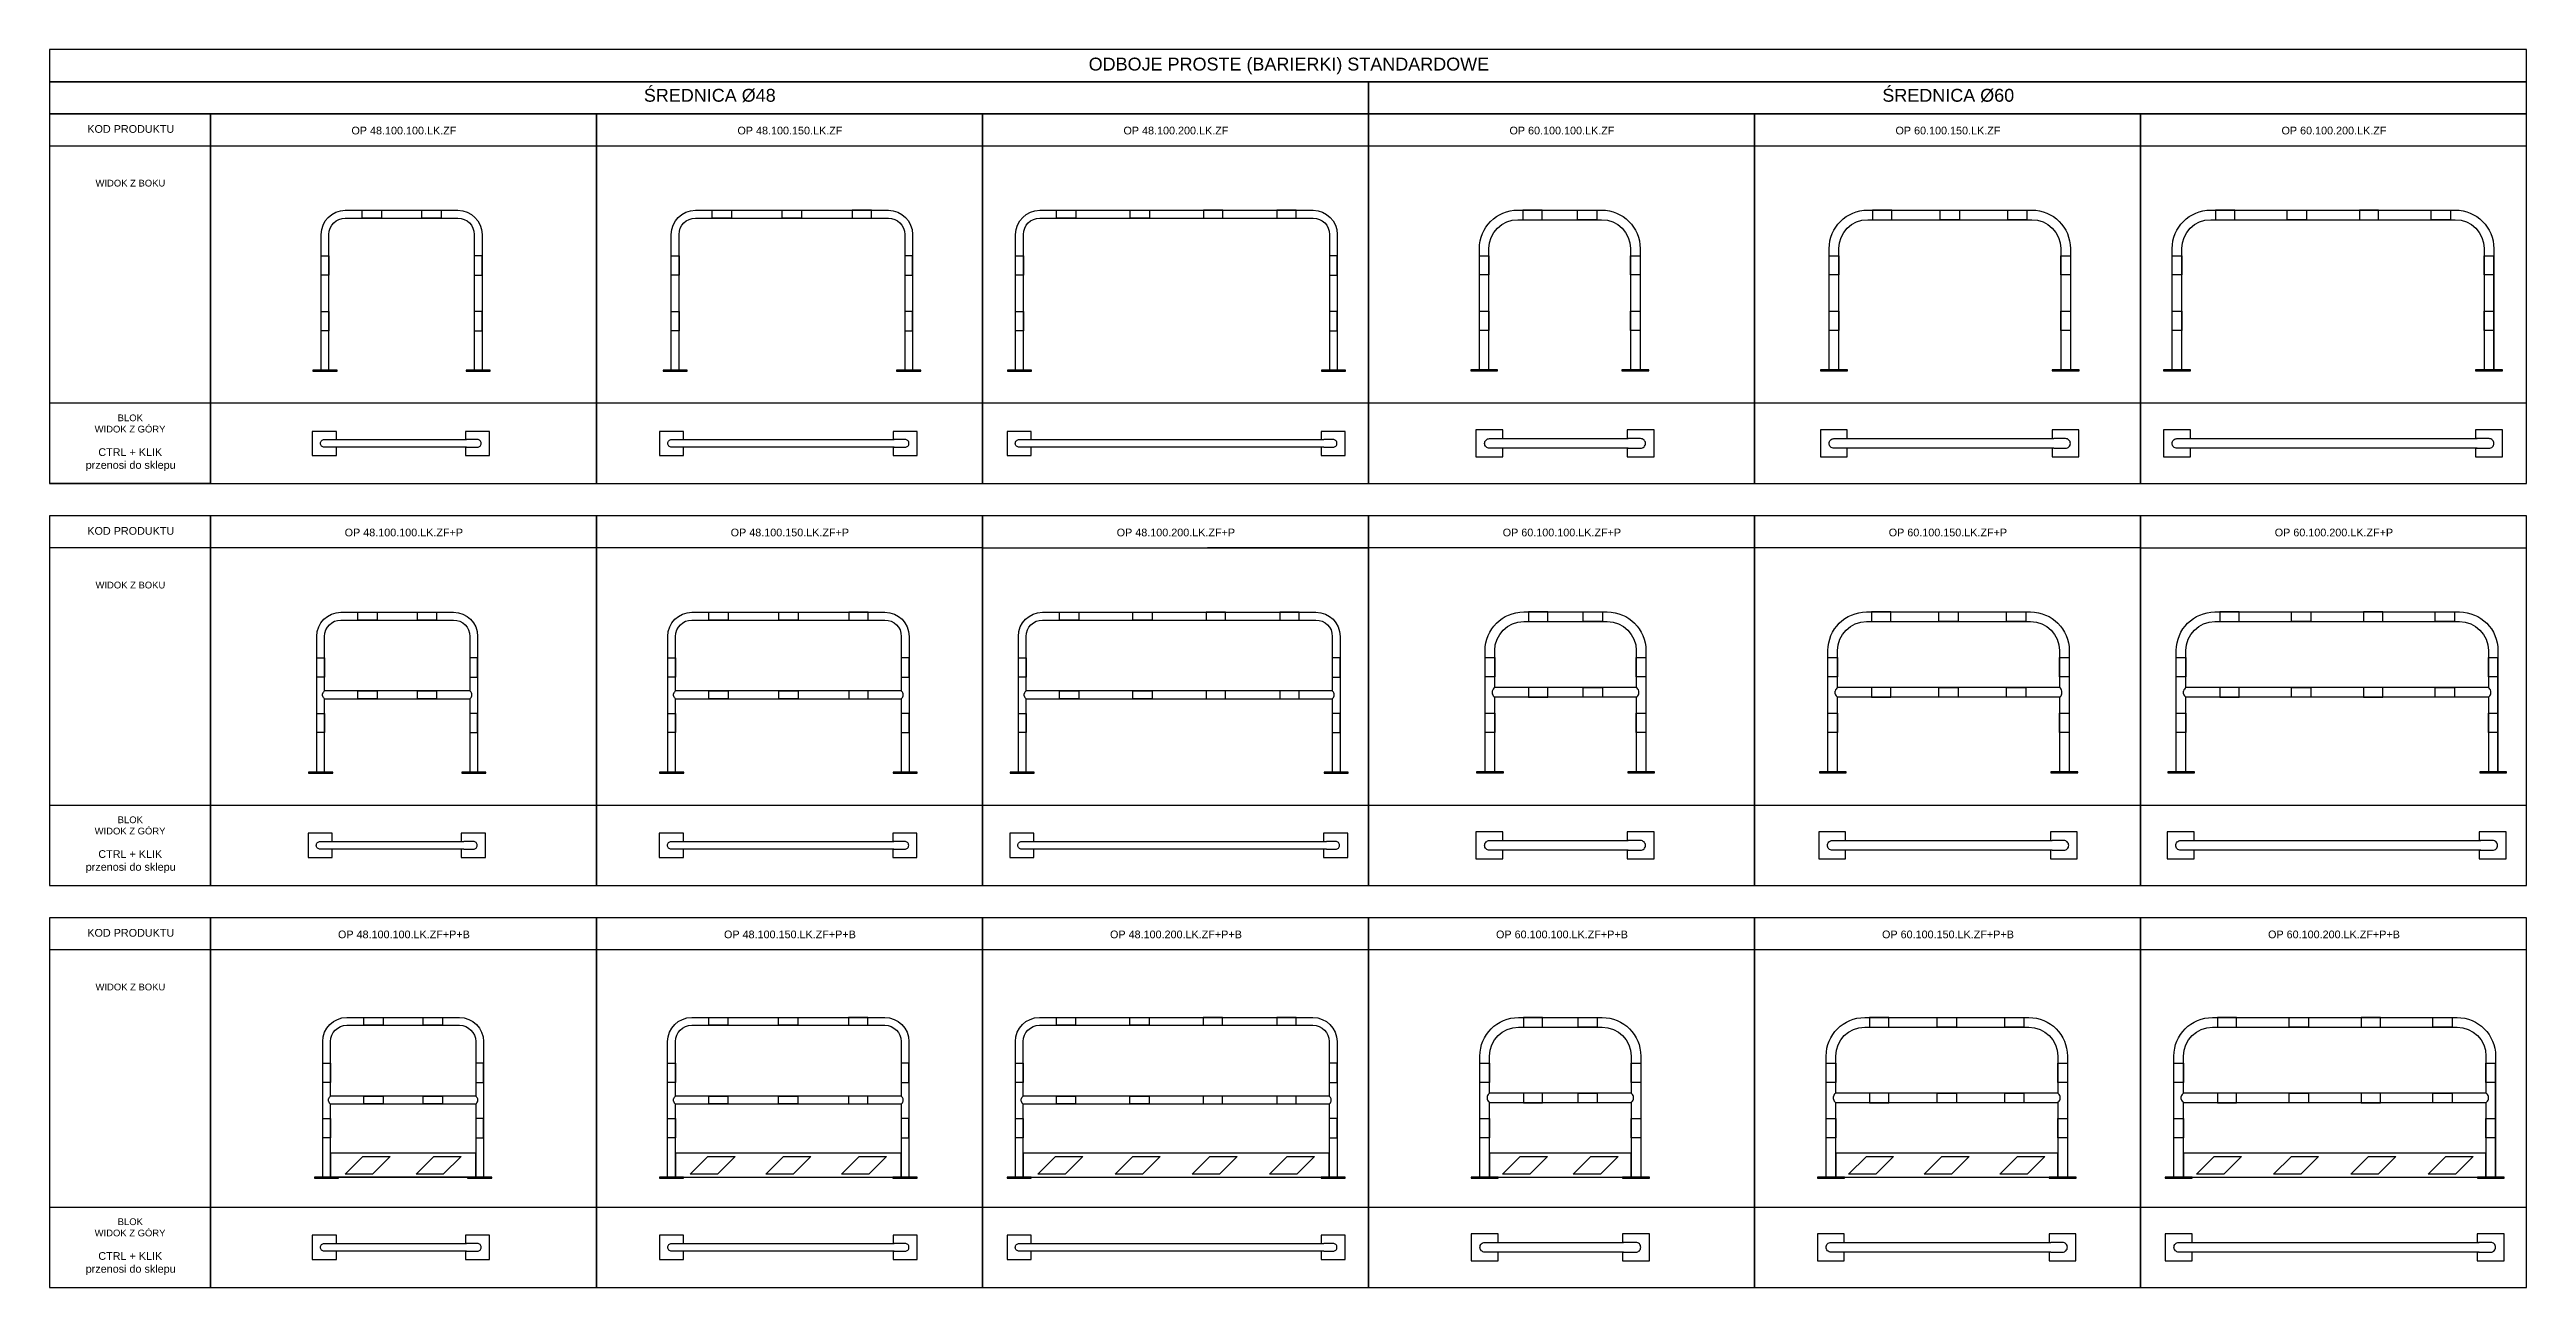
# Model space of a CAD drawing. Header units: millimetres. Extents: x 12058 to 45536, y -35768 to 10259.
# Drawn here: x 12059 to 27459, y -35768 to -28068 of the extents above; entities that cross this region are included whole.
import ezdxf

# ---------------------------------------------------------------- set-up
doc = ezdxf.new("R2010")
doc.units = ezdxf.units.MM
doc.layers.add('odboje_ Grupa-Stadnicki.pl', color=7, linetype='Continuous')
doc.layers.add('odboje_ Grupa-Stadnicki.pl @ 1', color=7, linetype='Continuous')
doc.styles.get("Standard").update_dxf_attribs({"font": 'arial.ttf'})

msp = doc.modelspace()

# ---------------------------------------------------------------- texts
at = {"layer": 'odboje_ Grupa-Stadnicki.pl', "attachment_point": 1}
for s, width, gutter_width, heights, insert, char_height in [('\\pi6460.7;ODBOJE PROSTE (BARIERKI) STANDARDOWE', 15400, 0, [573.659], (12059.431, -28118.691), 80), ('\\pi3695.1;ŚREDNICA Ø48', 8200, 0, [573.659], (12059.431, -28312.867), 80), ('\\pi3195.3;ŚREDNICA Ø60', 7200, 0, [573.659], (20259.431, -28312.867), 80), ('\\P\\pi235.04;{\\H1.1429x;KOD PRODUKTU}', 1000, 1, [200], (12059.431, -28468.109), 42), ('\\pi1200;\\P\\pi877;OP 48.100.100.LK.ZF', 2400, 1, [200], (13059.431, -28468.109), 48), ('\\pi1200;\\P\\pi877;OP 48.100.150.LK.ZF', 2400, 1, [200], (15459.431, -28468.109), 48), ('\\pi1200;\\P\\pi877;OP 48.100.200.LK.ZF', 2400, 1, [200], (17859.431, -28468.109), 48), ('\\pi1200;\\P\\pi877;OP 60.100.100.LK.ZF', 2400, 1, [200], (20259.431, -28468.109), 48), ('\\pi1200;\\P\\pi877;OP 60.100.150.LK.ZF', 2400, 1, [200], (22659.431, -28468.109), 48), ('\\pi1200;\\P\\pi877;OP 60.100.200.LK.ZF', 2400, 1, [200], (25059.431, -28468.109), 48), ('\\pi500;\\P\\P\\P\\pi285.95;WIDOK Z BOKU', 1000, 1, [351.494], (12059.431, -28668.109), 42), ('\\P\\pi423.94;BLOK\\P\\pi280.56;WIDOK Z GÓRY\\P\\pi500;\\P\\pi303.28;{\\H1.1429x;CTRL + KLIK \\P\\pi225.04;przenosi do sklepu\\H1.0459x; }', 1000, 1, [607.266], (12059.431, -30268.109), 42), ('\\P\\pi235.04;{\\H1.1429x;KOD PRODUKTU}', 1000, 1, [200], (12059.431, -30968.109), 42), ('\\pi1200;\\P\\pi834.97;OP 48.100.100.LK.ZF+P', 2400, 1, [200], (13059.431, -30968.109), 48), ('\\pi1200;\\P\\pi834.97;OP 48.100.150.LK.ZF+P', 2400, 1, [200], (15459.431, -30968.109), 48), ('\\pi1200;\\P\\pi834.97;OP 48.100.200.LK.ZF+P', 2400, 1, [200], (17859.431, -30968.109), 48), ('\\pi1200;\\P\\pi834.97;OP 60.100.100.LK.ZF+P', 2400, 1, [200], (20259.431, -30968.109), 48), ('\\pi1200;\\P\\pi834.97;OP 60.100.150.LK.ZF+P', 2400, 1, [200], (22659.431, -30968.109), 48), ('\\pi1200;\\P\\pi834.97;OP 60.100.200.LK.ZF+P', 2400, 1, [200], (25059.431, -30968.109), 48), ('\\pi500;\\P\\P\\P\\pi285.95;WIDOK Z BOKU', 1000, 1, [351.494], (12059.431, -31168.109), 42), ('\\P\\pi423.94;BLOK\\P\\pi280.56;WIDOK Z GÓRY\\P\\pi500;\\P\\pi303.28;{\\H1.1429x;CTRL + KLIK \\P\\pi225.04;przenosi do sklepu\\H1.0459x; }', 1000, 1, [607.266], (12059.431, -32768.109), 42), ('\\P\\pi235.04;{\\H1.1429x;KOD PRODUKTU}', 1000, 1, [200], (12059.431, -33468.109), 42), ('\\pi1200;\\P\\pi793.36;OP 48.100.100.LK.ZF+P+B', 2400, 1, [200], (13059.431, -33468.109), 48), ('\\pi1200;\\P\\pi793.36;OP 48.100.150.LK.ZF+P+B', 2400, 1, [200], (15459.431, -33468.109), 48), ('\\pi1200;\\P\\pi793.36;OP 48.100.200.LK.ZF+P+B', 2400, 1, [200], (17859.431, -33468.109), 48), ('\\pi1200;\\P\\pi793.36;OP 60.100.100.LK.ZF+P+B', 2400, 1, [200], (20259.431, -33468.109), 48), ('\\pi1200;\\P\\pi793.36;OP 60.100.150.LK.ZF+P+B', 2400, 1, [200], (22659.431, -33468.109), 48), ('\\pi1200;\\P\\pi793.36;OP 60.100.200.LK.ZF+P+B', 2400, 1, [200], (25059.431, -33468.109), 48), ('\\pi500;\\P\\P\\P\\pi285.95;WIDOK Z BOKU', 1000, 1, [351.494], (12059.431, -33668.109), 42), ('\\P\\pi423.94;BLOK\\P\\pi280.56;WIDOK Z GÓRY\\P\\pi500;\\P\\pi303.28;{\\H1.1429x;CTRL + KLIK \\P\\pi225.04;przenosi do sklepu\\H1.0459x; }', 1000, 1, [607.266], (12059.431, -35268.109), 42)]:
    msp.add_mtext_dynamic_manual_height_columns(s, width=width, gutter_width=gutter_width, heights=heights, dxfattribs=dict(at, insert=insert, char_height=char_height))

# ---------------------------------------------------------------- blocks, each defined once
blk = doc.blocks.new('OP 48.100.100.LK.ZF+P')
for points in [[(-401, 0), (-401, 51), (-551, 51), (-551, -99), (-401, -99), (-401, -48)], [(-418, 0), (418, 0)], [(401, -48), (401, -99), (551, -99), (551, 51), (401, 51), (401, 0)], [(418, -48), (-418, -48)]]:
    blk.add_lwpolyline(points)
for points in [[(-418, -48), (-476, -48, -0.414214), (-500, -24), (-500, -24, -0.414214), (-476, 0), (-418, 0)], [(418, -48), (476, -48, 0.414214), (500, -24), (500, -24, 0.414214), (476, 0), (418, 0)]]:
    blk.add_lwpolyline(points, format="xyb")
blk = doc.blocks.new('OP 48.100.100.LK.ZF')
for points in [[(-396, 0), (-396, 51), (-546, 51), (-546, -99), (-396, -99), (-396, -48)], [(-413, 0), (413, 0)], [(406, -48), (406, -99), (556, -99), (556, 51), (406, 51), (406, 0)], [(413, -48), (-413, -48)]]:
    blk.add_lwpolyline(points)
for points in [[(-413, -48), (-471, -48, -0.414214), (-495, -24), (-495, -24, -0.414214), (-471, 0), (-413, 0)], [(413, -48), (481, -48, 0.414214), (505, -24), (505, -24, 0.414214), (481, 0), (413, 0)]]:
    blk.add_lwpolyline(points, format="xyb")
blk = doc.blocks.new('OP 48.100.150.LK.ZF')
for points in [[(-646, 0), (-646, 51), (-796, 51), (-796, -99), (-646, -99), (-646, -48)], [(-663, 0), (663, 0)], [(656, -48), (656, -99), (806, -99), (806, 51), (656, 51), (656, 0)], [(663, -48), (-663, -48)]]:
    blk.add_lwpolyline(points)
for points in [[(-663, -48), (-721, -48, -0.414214), (-745, -24), (-745, -24, -0.414214), (-721, 0), (-663, 0)], [(663, -48), (731, -48, 0.414214), (755, -24), (755, -24, 0.414214), (731, 0), (663, 0)]]:
    blk.add_lwpolyline(points, format="xyb")
blk = doc.blocks.new('OP 48.100.200.LK.ZF')
for points in [[(-901, 0), (-901, 51), (-1051, 51), (-1051, -99), (-901, -99), (-901, -48)], [(-918, 0), (918, 0)], [(901, -48), (901, -99), (1051, -99), (1051, 51), (901, 51), (901, 0)], [(918, -48), (-918, -48)]]:
    blk.add_lwpolyline(points)
for points in [[(-918, -48), (-976, -48, -0.414214), (-1000, -24), (-1000, -24, -0.414214), (-976, 0), (-918, 0)], [(918, -48), (976, -48, 0.414214), (1000, -24), (1000, -24, 0.414214), (976, 0), (918, 0)]]:
    blk.add_lwpolyline(points, format="xyb")
blk = doc.blocks.new('OP 60.100.150.LK.ZF')
for points in [[(-639, 0), (-639, 54), (-806, 54), (-806, -114), (-639, -114), (-639, -60)], [(-645, 0), (645, 0)], [(634, -60), (634, -114), (801, -114), (801, 54), (634, 54), (634, 0)], [(645, -60), (-645, -60)]]:
    blk.add_lwpolyline(points)
for points in [[(-645, -60), (-722, -60, -0.414214), (-752, -30), (-752, -30, -0.414214), (-722, 0), (-645, 0)], [(645, -60), (718, -60, 0.414214), (748, -30), (748, -30, 0.414214), (718, 0), (645, 0)]]:
    blk.add_lwpolyline(points, format="xyb")
blk = doc.blocks.new('OP 60.100.100.LK.ZF')
for points in [[(-386.5, 0), (-386.5, 53.5), (-553.5, 53.5), (-553.5, -113.5), (-386.5, -113.5), (-386.5, -60)], [(-393, 0), (393, 0)], [(386.5, -60), (386.5, -113.5), (553.5, -113.5), (553.5, 53.5), (386.5, 53.5), (386.5, 0)], [(393, -60), (-393, -60)]]:
    blk.add_lwpolyline(points)
for points in [[(-393, -60), (-470, -60, -0.4142136), (-500, -30), (-500, -30, -0.4142136), (-470, 0), (-393, 0)], [(393, -60), (470, -60, 0.4142136), (500, -30), (500, -30, 0.4142136), (470, 0), (393, 0)]]:
    blk.add_lwpolyline(points, format="xyb")
blk = doc.blocks.new('OP 60.100.200.LK.ZF')
for points in [[(-889, 0), (-889, 54), (-1056, 54), (-1056, -114), (-889, -114), (-889, -60)], [(-895, 0), (895, 0)], [(884, -60), (884, -114), (1051, -114), (1051, 54), (884, 54), (884, 0)], [(895, -60), (-895, -60)]]:
    blk.add_lwpolyline(points)
for points in [[(-895, -60), (-972, -60, -0.414214), (-1002, -30), (-1002, -30, -0.414214), (-972, 0), (-895, 0)], [(891, -60), (968, -60, 0.414214), (998, -30), (998, -30, 0.414214), (968, 0), (891, 0)]]:
    blk.add_lwpolyline(points, format="xyb")
blk = doc.blocks.new('OP 48.100.150.LK.ZF+P')
for points in [[(-646, 0), (-646, 51), (-796, 51), (-796, -99), (-646, -99), (-646, -48)], [(-663, 0), (663, 0)], [(656, -48), (656, -99), (806, -99), (806, 51), (656, 51), (656, 0)], [(663, -48), (-663, -48)]]:
    blk.add_lwpolyline(points)
for points in [[(-663, -48), (-721, -48, -0.414214), (-745, -24), (-745, -24, -0.414214), (-721, 0), (-663, 0)], [(663, -48), (731, -48, 0.414214), (755, -24), (755, -24, 0.414214), (731, 0), (663, 0)]]:
    blk.add_lwpolyline(points, format="xyb")
blk = doc.blocks.new('OP 48.100.200.LK.ZF+P')
for points in [[(-901, 0), (-901, 51), (-1051, 51), (-1051, -99), (-901, -99), (-901, -48)], [(-918, 0), (918, 0)], [(901, -48), (901, -99), (1051, -99), (1051, 51), (901, 51), (901, 0)], [(918, -48), (-918, -48)]]:
    blk.add_lwpolyline(points)
for points in [[(-918, -48), (-976, -48, -0.414214), (-1000, -24), (-1000, -24, -0.414214), (-976, 0), (-918, 0)], [(918, -48), (976, -48, 0.414214), (1000, -24), (1000, -24, 0.414214), (976, 0), (918, 0)]]:
    blk.add_lwpolyline(points, format="xyb")
blk = doc.blocks.new('OP 60.100.100.LK.ZF+P')
for points in [[(-386.5, 0), (-386.5, 53.5), (-553.5, 53.5), (-553.5, -113.5), (-386.5, -113.5), (-386.5, -60)], [(-393, 0), (393, 0)], [(386.5, -60), (386.5, -113.5), (553.5, -113.5), (553.5, 53.5), (386.5, 53.5), (386.5, 0)], [(393, -60), (-393, -60)]]:
    blk.add_lwpolyline(points)
for points in [[(-393, -60), (-470, -60, -0.4142136), (-500, -30), (-500, -30, -0.4142136), (-470, 0), (-393, 0)], [(393, -60), (470, -60, 0.4142136), (500, -30), (500, -30, 0.4142136), (470, 0), (393, 0)]]:
    blk.add_lwpolyline(points, format="xyb")
blk = doc.blocks.new('OP 60.100.150.LK.ZF+P')
for points in [[(-639, 0), (-639, 54), (-806, 54), (-806, -114), (-639, -114), (-639, -60)], [(-645, 0), (645, 0)], [(634, -60), (634, -114), (801, -114), (801, 54), (634, 54), (634, 0)], [(645, -60), (-645, -60)]]:
    blk.add_lwpolyline(points)
for points in [[(-645, -60), (-722, -60, -0.414214), (-752, -30), (-752, -30, -0.414214), (-722, 0), (-645, 0)], [(645, -60), (718, -60, 0.414214), (748, -30), (748, -30, 0.414214), (718, 0), (645, 0)]]:
    blk.add_lwpolyline(points, format="xyb")
blk = doc.blocks.new('OP 60.100.200.LK.ZF+P')
for points in [[(-889, 0), (-889, 54), (-1056, 54), (-1056, -114), (-889, -114), (-889, -60)], [(-895, 0), (895, 0)], [(884, -60), (884, -114), (1051, -114), (1051, 54), (884, 54), (884, 0)], [(895, -60), (-895, -60)]]:
    blk.add_lwpolyline(points)
for points in [[(-895, -60), (-972, -60, -0.414214), (-1002, -30), (-1002, -30, -0.414214), (-972, 0), (-895, 0)], [(891, -60), (968, -60, 0.414214), (998, -30), (998, -30, 0.414214), (968, 0), (891, 0)]]:
    blk.add_lwpolyline(points, format="xyb")
blk = doc.blocks.new('OP 48.100.100.LK.ZF+P+B')
for points in [[(-396, 0), (-396, 51), (-546, 51), (-546, -99), (-396, -99), (-396, -48)], [(-413, 0), (413, 0)], [(406, -48), (406, -99), (556, -99), (556, 51), (406, 51), (406, 0)], [(413, -48), (-413, -48)]]:
    blk.add_lwpolyline(points)
for points in [[(-413, -48), (-471, -48, -0.414214), (-495, -24), (-495, -24, -0.414214), (-471, 0), (-413, 0)], [(413, -48), (481, -48, 0.414214), (505, -24), (505, -24, 0.414214), (481, 0), (413, 0)]]:
    blk.add_lwpolyline(points, format="xyb")
blk = doc.blocks.new('OP 48.100.150.LK.ZF+P+B')
for points in [[(-646, 0), (-646, 51), (-796, 51), (-796, -99), (-646, -99), (-646, -48)], [(-663, 0), (663, 0)], [(656, -48), (656, -99), (806, -99), (806, 51), (656, 51), (656, 0)], [(663, -48), (-663, -48)]]:
    blk.add_lwpolyline(points)
for points in [[(-663, -48), (-721, -48, -0.414214), (-745, -24), (-745, -24, -0.414214), (-721, 0), (-663, 0)], [(663, -48), (731, -48, 0.414214), (755, -24), (755, -24, 0.414214), (731, 0), (663, 0)]]:
    blk.add_lwpolyline(points, format="xyb")
blk = doc.blocks.new('OP 48.100.200.LK.ZF+P+B')
for points in [[(-901, 0), (-901, 51), (-1051, 51), (-1051, -99), (-901, -99), (-901, -48)], [(-918, 0), (918, 0)], [(901, -48), (901, -99), (1051, -99), (1051, 51), (901, 51), (901, 0)], [(918, -48), (-918, -48)]]:
    blk.add_lwpolyline(points)
for points in [[(-918, -48), (-976, -48, -0.414214), (-1000, -24), (-1000, -24, -0.414214), (-976, 0), (-918, 0)], [(918, -48), (976, -48, 0.414214), (1000, -24), (1000, -24, 0.414214), (976, 0), (918, 0)]]:
    blk.add_lwpolyline(points, format="xyb")
blk = doc.blocks.new('OP 60.100.100.LK.ZF+P+B')
for points in [[(-386.5, 0), (-386.5, 53.5), (-553.5, 53.5), (-553.5, -113.5), (-386.5, -113.5), (-386.5, -60)], [(-393, 0), (393, 0)], [(386.5, -60), (386.5, -113.5), (553.5, -113.5), (553.5, 53.5), (386.5, 53.5), (386.5, 0)], [(393, -60), (-393, -60)]]:
    blk.add_lwpolyline(points)
for points in [[(-393, -60), (-470, -60, -0.4142136), (-500, -30), (-500, -30, -0.4142136), (-470, 0), (-393, 0)], [(393, -60), (470, -60, 0.4142136), (500, -30), (500, -30, 0.4142136), (470, 0), (393, 0)]]:
    blk.add_lwpolyline(points, format="xyb")
blk = doc.blocks.new('OP 60.100.150.LK.ZF+P+B')
for points in [[(-639, 0), (-639, 54), (-806, 54), (-806, -114), (-639, -114), (-639, -60)], [(-645, 0), (645, 0)], [(634, -60), (634, -114), (801, -114), (801, 54), (634, 54), (634, 0)], [(645, -60), (-645, -60)]]:
    blk.add_lwpolyline(points)
for points in [[(-645, -60), (-722, -60, -0.414214), (-752, -30), (-752, -30, -0.414214), (-722, 0), (-645, 0)], [(645, -60), (718, -60, 0.414214), (748, -30), (748, -30, 0.414214), (718, 0), (645, 0)]]:
    blk.add_lwpolyline(points, format="xyb")
blk = doc.blocks.new('OP 60.100.200.LK.ZF+P+B')
for points in [[(-889, 0), (-889, 54), (-1056, 54), (-1056, -114), (-889, -114), (-889, -60)], [(-895, 0), (895, 0)], [(884, -60), (884, -114), (1051, -114), (1051, 54), (884, 54), (884, 0)], [(895, -60), (-895, -60)]]:
    blk.add_lwpolyline(points)
for points in [[(-895, -60), (-972, -60, -0.414214), (-1002, -30), (-1002, -30, -0.414214), (-972, 0), (-895, 0)], [(891, -60), (968, -60, 0.414214), (998, -30), (998, -30, 0.414214), (968, 0), (891, 0)]]:
    blk.add_lwpolyline(points, format="xyb")

# ---------------------------------------------------------------- linework, layer by layer
at = {"layer": 'odboje_ Grupa-Stadnicki.pl'}
for p, q in [((12059.431, -28668.109), (27459.431, -28668.109)), ((27256.52, -30060.532), (27256.52, -29350.532)), ((20259.431, -30268.109), (12059.431, -30268.109)), ((13059.431, -30768.109), (13059.431, -30268.109)), ((13059.431, -30768.109), (13059.431, -30268.109)), ((27459.431, -30268.109), (19259.431, -30268.109)), ((13059.431, -30768.109), (12059.431, -30768.109)), ((17859.431, -30968.109), (17859.431, -31168.109)), ((25059.431, -30968.109), (25059.431, -31168.109)), ((17859.431, -31168.109), (12059.431, -31168.109)), ((17859.431, -31168.109), (20259.431, -31168.109)), ((25059.431, -31168.109), (19259.431, -31168.109)), ((25059.431, -31168.109), (27459.431, -31168.109)), ((27282.471, -32560.532), (27282.471, -31850.532)), ((13757.55, -32088.534), (13757.55, -32075.089)), ((14684.95, -32088.534), (14684.95, -32075.089)), ((15939.863, -32088.534), (15939.863, -32075.089)), ((17367.263, -32088.534), (17367.263, -32075.089)), ((18119.464, -32088.534), (18119.464, -32075.089)), ((20046.864, -32088.534), (20046.864, -32075.089)), ((21924.791, -32036.532), (21044.791, -32036.532)), ((21924.791, -32096.532), (21044.791, -32096.532)), ((23161.483, -32074.865), (23161.483, -32058.198)), ((24556.502, -32036.532), (23176.483, -32036.532)), ((24556.507, -32096.532), (23176.483, -32096.532)), ((24571.483, -32074.865), (24571.483, -32058.198)), ((25327.471, -32074.865), (25327.471, -32058.198)), ((27222.471, -32036.532), (25342.471, -32036.532)), ((27222.471, -32096.532), (25342.471, -32096.532)), ((27237.471, -32074.865), (27237.471, -32058.198)), ((12059.431, -32768.109), (17859.431, -32768.109)), ((17859.431, -32768.109), (27459.431, -32768.109)), ((20259.431, -33668.109), (12059.431, -33668.109)), ((27459.431, -33668.109), (19259.431, -33668.109)), ((27267.589, -35082.686), (27267.589, -34372.686)), ((13794.074, -34609.111), (13794.074, -34595.667)), ((14721.474, -34609.111), (14721.474, -34595.667)), ((15938.855, -34609.111), (15938.855, -34595.667)), ((17366.255, -34609.111), (17366.255, -34595.667)), ((18100.526, -34609.111), (18100.526, -34595.667)), ((20027.926, -34609.111), (20027.926, -34595.667)), ((21892.662, -34558.686), (21012.662, -34558.686)), ((21892.662, -34618.686), (21012.662, -34618.686)), ((23150.269, -34597.02), (23150.269, -34580.353)), ((24545.288, -34558.686), (23165.269, -34558.686)), ((24545.293, -34618.686), (23165.269, -34618.686)), ((24560.269, -34597.02), (24560.269, -34580.353)), ((25312.589, -34597.02), (25312.589, -34580.353)), ((27207.589, -34558.686), (25327.589, -34558.686)), ((27207.589, -34618.686), (25327.589, -34618.686)), ((27222.589, -34597.02), (27222.589, -34580.353)), ((13059.431, -35268.109), (13059.431, -35068.109)), ((14709.374, -35082.686), (13806.174, -35082.686)), ((15950.955, -35082.686), (17354.155, -35082.686)), ((12059.431, -35268.109), (27459.431, -35268.109))]:
    msp.add_line(p, q, dxfattribs=at)
for points in [[(12059.431, -28268.109), (27459.431, -28268.109), (27459.431, -28068.109), (12059.431, -28068.109)], [(12059.431, -28468.109), (20259.431, -28468.109), (20259.431, -28268.109), (12059.431, -28268.109)], [(20259.431, -28468.109), (27459.431, -28468.109), (27459.431, -28268.109), (20259.431, -28268.109)], [(12059.431, -30768.109), (13059.431, -30768.109), (13059.431, -28468.109), (12059.431, -28468.109)], [(13059.431, -30768.109), (15459.431, -30768.109), (15459.431, -28468.109), (13059.431, -28468.109)], [(15459.431, -30768.109), (17859.431, -30768.109), (17859.431, -28468.109), (15459.431, -28468.109)], [(17859.431, -30768.109), (20259.431, -30768.109), (20259.431, -28468.109), (17859.431, -28468.109)], [(20259.431, -30768.109), (22659.431, -30768.109), (22659.431, -28468.109), (20259.431, -28468.109)], [(22659.431, -30768.109), (25059.431, -30768.109), (25059.431, -28468.109), (22659.431, -28468.109)], [(25059.431, -30768.109), (27459.431, -30768.109), (27459.431, -28468.109), (25059.431, -28468.109)], [(14003.389, -29116.509), (14003.389, -29068.109), (14123.389, -29068.109), (14123.389, -29116.509)], [(14373.389, -29116.509), (14373.389, -29068.109), (14493.389, -29068.109), (14493.389, -29116.509)], [(16179.792, -29116.509), (16179.792, -29068.109), (16299.792, -29068.109), (16299.792, -29116.509)], [(16614.792, -29116.509), (16614.792, -29068.109), (16734.792, -29068.109), (16734.792, -29116.509)], [(17169.792, -29116.509), (17169.792, -29068.109), (17049.792, -29068.109), (17049.792, -29116.509)], [(18320.817, -29116.509), (18320.817, -29068.109), (18440.817, -29068.109), (18440.817, -29116.509)], [(18777.484, -29116.509), (18777.484, -29068.109), (18897.484, -29068.109), (18897.484, -29116.509)], [(19354.151, -29116.509), (19354.151, -29068.109), (19234.151, -29068.109), (19234.151, -29116.509)], [(19810.817, -29116.509), (19810.817, -29068.109), (19690.817, -29068.109), (19690.817, -29116.509)], [(21339.085, -29126.532), (21339.085, -29066.532), (21219.085, -29066.532), (21219.085, -29126.532)], [(21559.085, -29126.532), (21559.085, -29066.532), (21679.085, -29066.532), (21679.085, -29126.532)], [(23513.901, -29126.532), (23513.901, -29066.532), (23393.901, -29066.532), (23393.901, -29126.532)], [(23813.901, -29126.532), (23813.901, -29066.532), (23933.901, -29066.532), (23933.901, -29126.532)], [(24233.901, -29126.532), (24233.901, -29066.532), (24353.901, -29066.532), (24353.901, -29126.532)], [(25646.52, -29126.532), (25646.52, -29066.532), (25526.52, -29066.532), (25526.52, -29126.532)], [(25972.52, -29126.532), (25972.52, -29066.532), (26092.52, -29066.532), (26092.52, -29126.532)], [(26540.52, -29126.532), (26540.52, -29066.532), (26420.52, -29066.532), (26420.52, -29126.532)], [(26866.52, -29126.532), (26866.52, -29066.532), (26986.52, -29066.532), (26986.52, -29126.532)], [(13748.389, -29352.109), (13796.789, -29352.109), (13796.789, -29472.109), (13748.389, -29472.109)], [(14748.389, -29352.109), (14699.989, -29352.109), (14699.989, -29472.109), (14748.389, -29472.109)], [(15924.792, -29352.109), (15973.192, -29352.109), (15973.192, -29472.109), (15924.792, -29472.109)], [(17424.792, -29352.109), (17376.392, -29352.109), (17376.392, -29472.109), (17424.792, -29472.109)], [(18065.817, -29352.109), (18114.217, -29352.109), (18114.217, -29472.109), (18065.817, -29472.109)], [(20065.817, -29352.109), (20017.417, -29352.109), (20017.417, -29472.109), (20065.817, -29472.109)], [(20949.085, -29350.532), (21009.085, -29350.532), (21009.085, -29470.532), (20949.085, -29470.532)], [(21889.085, -29350.532), (21949.085, -29350.532), (21949.085, -29470.532), (21889.085, -29470.532)], [(23123.901, -29350.532), (23183.901, -29350.532), (23183.901, -29470.532), (23123.901, -29470.532)], [(24563.901, -29350.532), (24623.901, -29350.532), (24623.901, -29470.532), (24563.901, -29470.532)], [(25256.52, -29350.532), (25316.52, -29350.532), (25316.52, -29470.532), (25256.52, -29470.532)], [(27196.52, -29350.532), (27256.52, -29350.532), (27256.52, -29470.532), (27196.52, -29470.532)], [(13748.389, -29697.109), (13796.789, -29697.109), (13796.789, -29817.109), (13748.389, -29817.109)], [(14748.389, -29697.109), (14699.989, -29697.109), (14699.989, -29817.109), (14748.389, -29817.109)], [(15924.792, -29697.109), (15973.192, -29697.109), (15973.192, -29817.109), (15924.792, -29817.109)], [(17424.792, -29697.109), (17376.392, -29697.109), (17376.392, -29817.109), (17424.792, -29817.109)], [(18065.817, -29697.109), (18114.217, -29697.109), (18114.217, -29817.109), (18065.817, -29817.109)], [(20065.817, -29697.109), (20017.417, -29697.109), (20017.417, -29817.109), (20065.817, -29817.109)], [(20949.085, -29695.532), (21009.085, -29695.532), (21009.085, -29815.532), (20949.085, -29815.532)], [(21889.085, -29695.532), (21949.085, -29695.532), (21949.085, -29815.532), (21889.085, -29815.532)], [(23123.901, -29695.532), (23183.901, -29695.532), (23183.901, -29815.532), (23123.901, -29815.532)], [(24563.901, -29695.532), (24623.901, -29695.532), (24623.901, -29815.532), (24563.901, -29815.532)], [(25256.52, -29695.532), (25316.52, -29695.532), (25316.52, -29815.532), (25256.52, -29815.532)], [(27196.52, -29695.532), (27256.52, -29695.532), (27256.52, -29815.532), (27196.52, -29815.532)], [(13697.389, -30068.109), (13847.389, -30068.109), (13847.389, -30062.109), (13697.389, -30062.109)], [(14649.389, -30068.109), (14799.389, -30068.109), (14799.389, -30062.109), (14649.389, -30062.109)], [(15873.792, -30068.109), (16023.792, -30068.109), (16023.792, -30062.109), (15873.792, -30062.109)], [(17325.792, -30068.109), (17475.792, -30068.109), (17475.792, -30062.109), (17325.792, -30062.109)], [(18014.817, -30068.109), (18164.817, -30068.109), (18164.817, -30062.109), (18014.817, -30062.109)], [(19966.817, -30068.109), (20116.817, -30068.109), (20116.817, -30062.109), (19966.817, -30062.109)], [(20895.585, -30066.532), (21062.585, -30066.532), (21062.585, -30060.532), (20895.585, -30060.532)], [(21835.585, -30066.532), (22002.585, -30066.532), (22002.585, -30060.532), (21835.585, -30060.532)], [(23070.401, -30066.532), (23237.401, -30066.532), (23237.401, -30060.532), (23070.401, -30060.532)], [(24510.401, -30066.532), (24677.401, -30066.532), (24677.401, -30060.532), (24510.401, -30060.532)], [(25203.02, -30066.532), (25370.02, -30066.532), (25370.02, -30060.532), (25203.02, -30060.532)], [(27143.02, -30066.532), (27310.02, -30066.532), (27310.02, -30060.532), (27143.02, -30060.532)], [(12059.431, -33268.109), (13059.431, -33268.109), (13059.431, -30968.109), (12059.431, -30968.109)], [(13059.431, -33268.109), (15459.431, -33268.109), (15459.431, -30968.109), (13059.431, -30968.109)], [(15459.431, -33268.109), (17859.431, -33268.109), (17859.431, -30968.109), (15459.431, -30968.109)], [(17859.431, -33268.109), (20259.431, -33268.109), (20259.431, -30968.109), (17859.431, -30968.109)], [(20259.431, -33268.109), (22659.431, -33268.109), (22659.431, -30968.109), (20259.431, -30968.109)], [(22659.431, -33268.109), (25059.431, -33268.109), (25059.431, -30968.109), (22659.431, -30968.109)], [(25059.431, -33268.109), (27459.431, -33268.109), (27459.431, -30968.109), (25059.431, -30968.109)], [(13976.25, -31616.509), (13976.25, -31568.109), (14096.25, -31568.109), (14096.25, -31616.509)], [(14346.25, -31616.509), (14346.25, -31568.109), (14466.25, -31568.109), (14466.25, -31616.509)], [(16158.563, -31616.509), (16158.563, -31568.109), (16278.563, -31568.109), (16278.563, -31616.509)], [(16593.563, -31616.509), (16593.563, -31568.109), (16713.563, -31568.109), (16713.563, -31616.509)], [(17148.563, -31616.509), (17148.563, -31568.109), (17028.563, -31568.109), (17028.563, -31616.509)], [(18338.164, -31616.509), (18338.164, -31568.109), (18458.164, -31568.109), (18458.164, -31616.509)], [(18794.831, -31616.509), (18794.831, -31568.109), (18914.831, -31568.109), (18914.831, -31616.509)], [(19371.498, -31616.509), (19371.498, -31568.109), (19251.498, -31568.109), (19251.498, -31616.509)], [(19828.164, -31616.509), (19828.164, -31568.109), (19708.164, -31568.109), (19708.164, -31616.509)], [(21374.791, -31626.532), (21374.791, -31566.532), (21254.791, -31566.532), (21254.791, -31626.532)], [(21594.791, -31626.532), (21594.791, -31566.532), (21714.791, -31566.532), (21714.791, -31626.532)], [(23506.483, -31626.532), (23506.483, -31566.532), (23386.483, -31566.532), (23386.483, -31626.532)], [(23806.483, -31626.532), (23806.483, -31566.532), (23926.483, -31566.532), (23926.483, -31626.532)], [(24226.483, -31626.532), (24226.483, -31566.532), (24346.483, -31566.532), (24346.483, -31626.532)], [(25672.471, -31626.532), (25672.471, -31566.532), (25552.471, -31566.532), (25552.471, -31626.532)], [(25998.471, -31626.532), (25998.471, -31566.532), (26118.471, -31566.532), (26118.471, -31626.532)], [(26566.471, -31626.532), (26566.471, -31566.532), (26446.471, -31566.532), (26446.471, -31626.532)], [(26892.471, -31626.532), (26892.471, -31566.532), (27012.471, -31566.532), (27012.471, -31626.532)], [(13721.25, -31852.109), (13769.65, -31852.109), (13769.65, -31972.109), (13721.25, -31972.109)], [(14721.25, -31852.109), (14672.85, -31852.109), (14672.85, -31972.109), (14721.25, -31972.109)], [(15903.563, -31852.109), (15951.963, -31852.109), (15951.963, -31972.109), (15903.563, -31972.109)], [(17403.563, -31852.109), (17355.163, -31852.109), (17355.163, -31972.109), (17403.563, -31972.109)], [(18083.164, -31852.109), (18131.564, -31852.109), (18131.564, -31972.109), (18083.164, -31972.109)], [(20083.164, -31852.109), (20034.764, -31852.109), (20034.764, -31972.109), (20083.164, -31972.109)], [(20984.791, -31850.532), (21044.791, -31850.532), (21044.791, -31970.532), (20984.791, -31970.532)], [(21924.791, -31850.532), (21984.791, -31850.532), (21984.791, -31970.532), (21924.791, -31970.532)], [(23116.483, -31850.532), (23176.483, -31850.532), (23176.483, -31970.532), (23116.483, -31970.532)], [(24556.483, -31850.532), (24616.483, -31850.532), (24616.483, -31970.532), (24556.483, -31970.532)], [(25282.471, -31850.532), (25342.471, -31850.532), (25342.471, -31970.532), (25282.471, -31970.532)], [(27222.471, -31850.532), (27282.471, -31850.532), (27282.471, -31970.532), (27222.471, -31970.532)], [(13976.25, -32106.012), (13976.25, -32057.612), (14096.25, -32057.612), (14096.25, -32106.012)], [(14346.25, -32106.012), (14346.25, -32057.612), (14466.25, -32057.612), (14466.25, -32106.012)], [(16158.563, -32106.012), (16158.563, -32057.612), (16278.563, -32057.612), (16278.563, -32106.012)], [(16593.563, -32106.012), (16593.563, -32057.612), (16713.563, -32057.612), (16713.563, -32106.012)], [(17148.563, -32106.012), (17148.563, -32057.612), (17028.563, -32057.612), (17028.563, -32106.012)], [(18338.164, -32106.012), (18338.164, -32057.612), (18458.164, -32057.612), (18458.164, -32106.012)], [(18794.831, -32106.012), (18794.831, -32057.612), (18914.831, -32057.612), (18914.831, -32106.012)], [(19371.498, -32106.012), (19371.498, -32057.612), (19251.498, -32057.612), (19251.498, -32106.012)], [(19828.164, -32106.012), (19828.164, -32057.612), (19708.164, -32057.612), (19708.164, -32106.012)], [(21374.791, -32096.532), (21374.791, -32036.532), (21254.791, -32036.532), (21254.791, -32096.532)], [(21594.791, -32096.532), (21594.791, -32036.532), (21714.791, -32036.532), (21714.791, -32096.532)], [(23506.483, -32096.532), (23506.483, -32036.532), (23386.483, -32036.532), (23386.483, -32096.532)], [(23806.483, -32096.532), (23806.483, -32036.532), (23926.483, -32036.532), (23926.483, -32096.532)], [(24226.483, -32096.532), (24226.483, -32036.532), (24346.483, -32036.532), (24346.483, -32096.532)], [(25672.471, -32096.532), (25672.471, -32036.532), (25552.471, -32036.532), (25552.471, -32096.532)], [(25998.471, -32096.532), (25998.471, -32036.532), (26118.471, -32036.532), (26118.471, -32096.532)], [(26566.471, -32096.532), (26566.471, -32036.532), (26446.471, -32036.532), (26446.471, -32096.532)], [(26892.471, -32096.532), (26892.471, -32036.532), (27012.471, -32036.532), (27012.471, -32096.532)], [(13721.25, -32197.109), (13769.65, -32197.109), (13769.65, -32317.109), (13721.25, -32317.109)], [(14721.25, -32197.109), (14672.85, -32197.109), (14672.85, -32317.109), (14721.25, -32317.109)], [(15903.563, -32197.109), (15951.963, -32197.109), (15951.963, -32317.109), (15903.563, -32317.109)], [(17403.563, -32197.109), (17355.163, -32197.109), (17355.163, -32317.109), (17403.563, -32317.109)], [(18083.164, -32197.109), (18131.564, -32197.109), (18131.564, -32317.109), (18083.164, -32317.109)], [(20083.164, -32197.109), (20034.764, -32197.109), (20034.764, -32317.109), (20083.164, -32317.109)], [(20984.791, -32195.532), (21044.791, -32195.532), (21044.791, -32315.532), (20984.791, -32315.532)], [(21924.791, -32195.532), (21984.791, -32195.532), (21984.791, -32315.532), (21924.791, -32315.532)], [(23116.483, -32195.532), (23176.483, -32195.532), (23176.483, -32315.532), (23116.483, -32315.532)], [(24556.483, -32195.532), (24616.483, -32195.532), (24616.483, -32315.532), (24556.483, -32315.532)], [(25282.471, -32195.532), (25342.471, -32195.532), (25342.471, -32315.532), (25282.471, -32315.532)], [(27222.471, -32195.532), (27282.471, -32195.532), (27282.471, -32315.532), (27222.471, -32315.532)], [(13670.25, -32568.109), (13820.25, -32568.109), (13820.25, -32562.109), (13670.25, -32562.109)], [(14622.25, -32568.109), (14772.25, -32568.109), (14772.25, -32562.109), (14622.25, -32562.109)], [(15852.563, -32568.109), (16002.563, -32568.109), (16002.563, -32562.109), (15852.563, -32562.109)], [(17304.563, -32568.109), (17454.563, -32568.109), (17454.563, -32562.109), (17304.563, -32562.109)], [(18032.164, -32568.109), (18182.164, -32568.109), (18182.164, -32562.109), (18032.164, -32562.109)], [(19984.164, -32568.109), (20134.164, -32568.109), (20134.164, -32562.109), (19984.164, -32562.109)], [(20931.291, -32566.532), (21098.291, -32566.532), (21098.291, -32560.532), (20931.291, -32560.532)], [(21871.291, -32566.532), (22038.291, -32566.532), (22038.291, -32560.532), (21871.291, -32560.532)], [(23062.983, -32566.532), (23229.983, -32566.532), (23229.983, -32560.532), (23062.983, -32560.532)], [(24502.983, -32566.532), (24669.983, -32566.532), (24669.983, -32560.532), (24502.983, -32560.532)], [(25228.971, -32566.532), (25395.971, -32566.532), (25395.971, -32560.532), (25228.971, -32560.532)], [(27168.971, -32566.532), (27335.971, -32566.532), (27335.971, -32560.532), (27168.971, -32560.532)], [(12059.431, -35768.109), (13059.431, -35768.109), (13059.431, -33468.109), (12059.431, -33468.109)], [(13059.431, -35768.109), (15459.431, -35768.109), (15459.431, -33468.109), (13059.431, -33468.109)], [(15459.431, -35768.109), (17859.431, -35768.109), (17859.431, -33468.109), (15459.431, -33468.109)], [(17859.431, -35768.109), (20259.431, -35768.109), (20259.431, -33468.109), (17859.431, -33468.109)], [(20259.431, -35768.109), (22659.431, -35768.109), (22659.431, -33468.109), (20259.431, -33468.109)], [(22659.431, -35768.109), (25059.431, -35768.109), (25059.431, -33468.109), (22659.431, -33468.109)], [(25059.431, -35768.109), (27459.431, -35768.109), (27459.431, -33468.109), (25059.431, -33468.109)], [(14012.774, -34137.086), (14012.774, -34088.686), (14132.774, -34088.686), (14132.774, -34137.086)], [(14382.774, -34137.086), (14382.774, -34088.686), (14502.774, -34088.686), (14502.774, -34137.086)], [(16157.555, -34137.086), (16157.555, -34088.686), (16277.555, -34088.686), (16277.555, -34137.086)], [(16592.555, -34137.086), (16592.555, -34088.686), (16712.555, -34088.686), (16712.555, -34137.086)], [(17147.555, -34137.086), (17147.555, -34088.686), (17027.555, -34088.686), (17027.555, -34137.086)], [(18319.226, -34137.086), (18319.226, -34088.686), (18439.226, -34088.686), (18439.226, -34137.086)], [(18775.893, -34137.086), (18775.893, -34088.686), (18895.893, -34088.686), (18895.893, -34137.086)], [(19352.559, -34137.086), (19352.559, -34088.686), (19232.559, -34088.686), (19232.559, -34137.086)], [(19809.226, -34137.086), (19809.226, -34088.686), (19689.226, -34088.686), (19689.226, -34137.086)], [(21342.662, -34148.686), (21342.662, -34088.686), (21222.662, -34088.686), (21222.662, -34148.686)], [(21562.662, -34148.686), (21562.662, -34088.686), (21682.662, -34088.686), (21682.662, -34148.686)], [(23495.269, -34148.686), (23495.269, -34088.686), (23375.269, -34088.686), (23375.269, -34148.686)], [(23795.269, -34148.686), (23795.269, -34088.686), (23915.269, -34088.686), (23915.269, -34148.686)], [(24215.269, -34148.686), (24215.269, -34088.686), (24335.269, -34088.686), (24335.269, -34148.686)], [(25657.589, -34148.686), (25657.589, -34088.686), (25537.589, -34088.686), (25537.589, -34148.686)], [(25983.589, -34148.686), (25983.589, -34088.686), (26103.589, -34088.686), (26103.589, -34148.686)], [(26551.589, -34148.686), (26551.589, -34088.686), (26431.589, -34088.686), (26431.589, -34148.686)], [(26877.589, -34148.686), (26877.589, -34088.686), (26997.589, -34088.686), (26997.589, -34148.686)], [(13757.774, -34372.686), (13806.174, -34372.686), (13806.174, -34492.686), (13757.774, -34492.686)], [(14757.774, -34372.686), (14709.374, -34372.686), (14709.374, -34492.686), (14757.774, -34492.686)], [(15902.555, -34372.686), (15950.955, -34372.686), (15950.955, -34492.686), (15902.555, -34492.686)], [(17402.555, -34372.686), (17354.155, -34372.686), (17354.155, -34492.686), (17402.555, -34492.686)], [(18064.226, -34372.686), (18112.626, -34372.686), (18112.626, -34492.686), (18064.226, -34492.686)], [(20064.226, -34372.686), (20015.826, -34372.686), (20015.826, -34492.686), (20064.226, -34492.686)], [(20952.662, -34372.686), (21012.662, -34372.686), (21012.662, -34492.686), (20952.662, -34492.686)], [(21892.662, -34372.686), (21952.662, -34372.686), (21952.662, -34492.686), (21892.662, -34492.686)], [(23105.269, -34372.686), (23165.269, -34372.686), (23165.269, -34492.686), (23105.269, -34492.686)], [(24545.269, -34372.686), (24605.269, -34372.686), (24605.269, -34492.686), (24545.269, -34492.686)], [(25267.589, -34372.686), (25327.589, -34372.686), (25327.589, -34492.686), (25267.589, -34492.686)], [(27207.589, -34372.686), (27267.589, -34372.686), (27267.589, -34492.686), (27207.589, -34492.686)], [(14012.774, -34626.589), (14012.774, -34578.189), (14132.774, -34578.189), (14132.774, -34626.589)], [(14382.774, -34626.589), (14382.774, -34578.189), (14502.774, -34578.189), (14502.774, -34626.589)], [(16157.555, -34626.589), (16157.555, -34578.189), (16277.555, -34578.189), (16277.555, -34626.589)], [(16592.555, -34626.589), (16592.555, -34578.189), (16712.555, -34578.189), (16712.555, -34626.589)], [(17147.555, -34626.589), (17147.555, -34578.189), (17027.555, -34578.189), (17027.555, -34626.589)], [(18319.226, -34626.589), (18319.226, -34578.189), (18439.226, -34578.189), (18439.226, -34626.589)], [(18775.893, -34626.589), (18775.893, -34578.189), (18895.893, -34578.189), (18895.893, -34626.589)], [(19352.559, -34626.589), (19352.559, -34578.189), (19232.559, -34578.189), (19232.559, -34626.589)], [(19809.226, -34626.589), (19809.226, -34578.189), (19689.226, -34578.189), (19689.226, -34626.589)], [(21342.662, -34618.686), (21342.662, -34558.686), (21222.662, -34558.686), (21222.662, -34618.686)], [(21562.662, -34618.686), (21562.662, -34558.686), (21682.662, -34558.686), (21682.662, -34618.686)], [(23495.269, -34618.686), (23495.269, -34558.686), (23375.269, -34558.686), (23375.269, -34618.686)], [(23795.269, -34618.686), (23795.269, -34558.686), (23915.269, -34558.686), (23915.269, -34618.686)], [(24215.269, -34618.686), (24215.269, -34558.686), (24335.269, -34558.686), (24335.269, -34618.686)], [(25657.589, -34618.686), (25657.589, -34558.686), (25537.589, -34558.686), (25537.589, -34618.686)], [(25983.589, -34618.686), (25983.589, -34558.686), (26103.589, -34558.686), (26103.589, -34618.686)], [(26551.589, -34618.686), (26551.589, -34558.686), (26431.589, -34558.686), (26431.589, -34618.686)], [(26877.589, -34618.686), (26877.589, -34558.686), (26997.589, -34558.686), (26997.589, -34618.686)], [(13757.774, -34717.686), (13806.174, -34717.686), (13806.174, -34837.686), (13757.774, -34837.686)], [(14757.774, -34717.686), (14709.374, -34717.686), (14709.374, -34837.686), (14757.774, -34837.686)], [(15902.555, -34717.686), (15950.955, -34717.686), (15950.955, -34837.686), (15902.555, -34837.686)], [(17402.555, -34717.686), (17354.155, -34717.686), (17354.155, -34837.686), (17402.555, -34837.686)], [(18064.226, -34717.686), (18112.626, -34717.686), (18112.626, -34837.686), (18064.226, -34837.686)], [(20064.226, -34717.686), (20015.826, -34717.686), (20015.826, -34837.686), (20064.226, -34837.686)], [(20952.662, -34717.686), (21012.662, -34717.686), (21012.662, -34837.686), (20952.662, -34837.686)], [(21892.662, -34717.686), (21952.662, -34717.686), (21952.662, -34837.686), (21892.662, -34837.686)], [(23105.269, -34717.686), (23165.269, -34717.686), (23165.269, -34837.686), (23105.269, -34837.686)], [(24545.269, -34717.686), (24605.269, -34717.686), (24605.269, -34837.686), (24545.269, -34837.686)], [(25267.589, -34717.686), (25327.589, -34717.686), (25327.589, -34837.686), (25267.589, -34837.686)], [(27207.589, -34717.686), (27267.589, -34717.686), (27267.589, -34837.686), (27207.589, -34837.686)], [(13806.174, -35082.686), (14709.374, -35082.686), (14709.374, -34932.686), (13806.174, -34932.686)], [(15950.955, -35082.686), (17354.155, -35082.686), (17354.155, -34932.686), (15950.955, -34932.686)], [(18112.626, -35082.686), (20015.826, -35082.686), (20015.826, -34932.686), (18112.626, -34932.686)], [(21012.662, -35082.686), (21892.662, -35082.686), (21892.662, -34932.686), (21012.662, -34932.686)], [(23165.269, -35082.686), (24545.269, -35082.686), (24545.269, -34932.686), (23165.269, -34932.686)], [(25327.589, -35082.686), (27207.589, -35082.686), (27207.589, -34932.686), (25327.589, -34932.686)], [(13706.774, -35088.686), (13856.774, -35088.686), (13856.774, -35082.686), (13706.774, -35082.686)], [(14658.774, -35088.686), (14808.774, -35088.686), (14808.774, -35082.686), (14658.774, -35082.686)], [(15851.555, -35088.686), (16001.555, -35088.686), (16001.555, -35082.686), (15851.555, -35082.686)], [(17303.555, -35088.686), (17453.555, -35088.686), (17453.555, -35082.686), (17303.555, -35082.686)], [(18013.226, -35088.593), (18163.226, -35088.593), (18163.226, -35082.593), (18013.226, -35082.593)], [(19965.226, -35088.686), (20115.226, -35088.686), (20115.226, -35082.686), (19965.226, -35082.686)], [(20899.162, -35088.686), (21066.162, -35088.686), (21066.162, -35082.686), (20899.162, -35082.686)], [(21839.162, -35088.686), (22006.162, -35088.686), (22006.162, -35082.686), (21839.162, -35082.686)], [(23051.769, -35088.686), (23218.769, -35088.686), (23218.769, -35082.686), (23051.769, -35082.686)], [(24491.769, -35088.686), (24658.769, -35088.686), (24658.769, -35082.686), (24491.769, -35082.686)], [(25214.089, -35088.686), (25381.089, -35088.686), (25381.089, -35082.686), (25214.089, -35082.686)], [(27154.089, -35088.686), (27321.089, -35088.686), (27321.089, -35082.686), (27154.089, -35082.686)]]:
    msp.add_lwpolyline(points, close=True, dxfattribs=at)
for points in [[(13748.389, -30062.109), (13748.389, -29218.109, -0.414213562), (13898.389, -29068.109), (14148.389, -29068.109), (14598.389, -29068.109, -0.414213562), (14748.389, -29218.109), (14748.389, -30062.109)], [(15924.792, -30062.109), (15924.792, -29218.109, -0.414213562), (16074.792, -29068.109), (17274.792, -29068.109, -0.414213562), (17424.792, -29218.109), (17424.792, -30062.109)], [(18065.817, -30062.109), (18065.817, -29218.109, -0.414213562), (18215.817, -29068.109), (19915.817, -29068.109, -0.414213562), (20065.817, -29218.109), (20065.817, -30062.109)], [(20949.085, -30060.532), (20949.085, -29306.532, -0.414213562), (21189.085, -29066.532), (21709.085, -29066.532, -0.414213562), (21949.085, -29306.532), (21949.085, -30060.532)], [(23123.901, -30060.532), (23123.901, -29306.532, -0.414213562), (23363.901, -29066.532), (24383.901, -29066.532, -0.414213562), (24623.901, -29306.532), (24623.964, -30060.532)], [(25256.52, -30060.532), (25256.52, -29306.532, -0.414213562), (25496.52, -29066.532), (27016.52, -29066.532, -0.414213562), (27256.52, -29306.532), (27256.52, -30060.532)], [(13796.789, -29606.012), (13796.789, -29218.109, -0.414213562), (13898.389, -29116.509), (14148.389, -29116.509), (14598.389, -29116.509, -0.414213562), (14699.989, -29218.109), (14699.989, -29606.012)], [(15973.192, -29606.012), (15973.192, -29218.109, -0.414213562), (16074.792, -29116.509), (17274.792, -29116.509, -0.414213562), (17376.392, -29218.109), (17376.392, -29636.595)], [(18114.217, -29606.012), (18114.217, -29218.109, -0.414213562), (18215.817, -29116.509), (19915.817, -29116.509, -0.414213562), (20017.417, -29218.109), (20017.417, -29606.012)], [(21009.085, -29596.532), (21009.085, -29306.532, -0.414213562), (21189.085, -29126.532), (21709.085, -29126.532, -0.414213562), (21889.085, -29306.532), (21889.085, -29596.532)], [(23183.901, -29596.532), (23183.901, -29306.532, -0.414213562), (23363.901, -29126.532), (24383.901, -29126.532, -0.414213562), (24563.901, -29306.532), (24563.901, -29596.532)], [(25316.52, -29596.532), (25316.52, -29306.532, -0.414213562), (25496.52, -29126.532), (27016.52, -29126.532, -0.414213562), (27196.52, -29306.532), (27196.52, -29596.532)], [(13721.25, -32562.109), (13721.25, -31718.109, -0.414213562), (13871.25, -31568.109), (14121.25, -31568.109), (14571.25, -31568.109, -0.414213562), (14721.25, -31718.109), (14721.25, -32562.109)], [(15903.563, -32562.109), (15903.563, -31718.109, -0.414213562), (16053.563, -31568.109), (17253.563, -31568.109, -0.414213562), (17403.563, -31718.109), (17403.563, -32562.109)], [(18083.164, -32562.109), (18083.164, -31718.109, -0.414213562), (18233.164, -31568.109), (19933.164, -31568.109, -0.414213562), (20083.164, -31718.109), (20083.164, -32562.109)], [(20984.791, -32560.532), (20984.791, -31806.532, -0.414213562), (21224.791, -31566.532), (21744.791, -31566.532, -0.414213562), (21984.791, -31806.532), (21984.791, -32560.532)], [(23116.483, -32560.532), (23116.483, -31806.532, -0.414213562), (23356.483, -31566.532), (24376.483, -31566.532, -0.414213562), (24616.483, -31806.532), (24616.545, -32560.532)], [(25282.471, -32560.532), (25282.471, -31806.532, -0.414213562), (25522.471, -31566.532), (27042.471, -31566.532, -0.414213562), (27282.471, -31806.532), (27282.471, -32560.532)], [(13769.65, -32057.612), (13769.65, -31718.109, -0.414213562), (13871.25, -31616.509), (14121.25, -31616.509), (14571.25, -31616.509, -0.414213562), (14672.85, -31718.109), (14672.85, -32057.612)], [(15951.963, -32057.612), (15951.963, -31718.109, -0.414213562), (16053.563, -31616.509), (17253.563, -31616.509, -0.414213562), (17355.163, -31718.109), (17355.163, -32057.612)], [(18131.564, -32057.612), (18131.564, -31718.109, -0.414213562), (18233.164, -31616.509), (19933.164, -31616.509, -0.414213562), (20034.764, -31718.109), (20034.764, -32057.612)], [(21044.791, -32036.532), (21044.791, -31806.532, -0.414213562), (21224.791, -31626.532), (21744.791, -31626.532, -0.414213562), (21924.791, -31806.532), (21924.791, -32036.532)], [(23176.483, -32036.532), (23176.483, -31806.532, -0.414213562), (23356.483, -31626.532), (24376.483, -31626.532, -0.414213562), (24556.483, -31806.532), (24556.502, -32036.532)], [(25342.471, -32036.532), (25342.471, -31806.532, -0.414213562), (25522.471, -31626.532), (27042.471, -31626.532, -0.414213562), (27222.471, -31806.532), (27222.471, -32036.532)], [(21044.791, -32036.532, 0.190309764), (21029.791, -32058.198), (21029.791, -32074.865, 0.190309764), (21044.791, -32096.532)], [(21924.791, -32096.532, 0.190309764), (21939.791, -32074.865), (21939.791, -32058.198, 0.190309764), (21924.791, -32036.532)], [(13757.774, -35082.686), (13757.774, -34238.686, -0.414213562), (13907.774, -34088.686), (14157.774, -34088.686), (14607.774, -34088.686, -0.414213562), (14757.774, -34238.686), (14757.774, -35082.686)], [(13806.174, -34578.189), (13806.174, -34238.686, -0.414213562), (13907.774, -34137.086), (14157.774, -34137.086), (14607.774, -34137.086, -0.414213562), (14709.374, -34238.686), (14709.374, -34578.189)], [(15902.555, -35082.686), (15902.555, -34238.686, -0.414213562), (16052.555, -34088.686), (17252.555, -34088.686, -0.414213562), (17402.555, -34238.686), (17402.555, -35082.686)], [(15950.955, -34578.189), (15950.955, -34238.686, -0.414213562), (16052.555, -34137.086), (17252.555, -34137.086, -0.414213562), (17354.155, -34238.686), (17354.155, -34578.189)], [(18064.226, -35082.686), (18064.226, -34238.686, -0.414213562), (18214.226, -34088.686), (19914.226, -34088.686, -0.414213562), (20064.226, -34238.686), (20064.226, -35082.686)], [(18112.626, -34578.189), (18112.626, -34238.686, -0.414213562), (18214.226, -34137.086), (19914.226, -34137.086, -0.414213562), (20015.826, -34238.686), (20015.826, -34578.189)], [(20952.662, -35082.686), (20952.662, -34328.686, -0.414213562), (21192.662, -34088.686), (21712.662, -34088.686, -0.414213562), (21952.662, -34328.686), (21952.662, -35082.686)], [(21012.662, -34558.686), (21012.662, -34328.686, -0.414213562), (21192.662, -34148.686), (21712.662, -34148.686, -0.414213562), (21892.662, -34328.686), (21892.662, -34558.686)], [(23105.269, -35082.686), (23105.269, -34328.686, -0.414213562), (23345.269, -34088.686), (24365.269, -34088.686, -0.414213562), (24605.269, -34328.686), (24605.331, -35082.686)], [(23165.269, -34558.686), (23165.269, -34328.686, -0.414213562), (23345.269, -34148.686), (24365.269, -34148.686, -0.414213562), (24545.269, -34328.686), (24545.288, -34558.686)], [(25267.589, -35082.686), (25267.589, -34328.686, -0.414213562), (25507.589, -34088.686), (27027.589, -34088.686, -0.414213562), (27267.589, -34328.686), (27267.589, -35082.686)], [(25327.589, -34558.686), (25327.589, -34328.686, -0.414213562), (25507.589, -34148.686), (27027.589, -34148.686, -0.414213562), (27207.589, -34328.686), (27207.589, -34558.686)], [(21012.662, -34558.686, 0.190309764), (20997.662, -34580.353), (20997.662, -34597.02, 0.190309764), (21012.662, -34618.686)], [(21892.662, -34618.686, 0.190309764), (21907.662, -34597.02), (21907.662, -34580.353, 0.190309764), (21892.662, -34558.686)]]:
    msp.add_lwpolyline(points, format="xyb", dxfattribs=at)
for points in [[(13796.789, -30062.109), (13796.789, -29606.012)], [(14699.989, -29606.012), (14699.989, -30062.109)], [(15973.192, -30062.109), (15973.192, -29606.012)], [(17376.392, -29606.012), (17376.392, -30062.109)], [(18114.217, -30062.109), (18114.217, -29606.012)], [(20017.417, -29606.012), (20017.417, -30062.109)], [(21009.085, -30060.532), (21009.085, -29596.532)], [(21889.085, -29596.532), (21889.085, -30060.532)], [(23183.901, -30060.532), (23183.901, -29596.532)], [(24563.901, -29596.532), (24563.901, -30060.532)], [(24563.925, -29596.532), (24563.964, -30060.537)], [(25316.52, -30060.532), (25316.52, -29596.532)], [(25316.52, -30060.532), (25316.52, -29596.532)], [(27196.52, -29596.532), (27196.52, -30060.532)], [(27196.52, -29596.532), (27196.52, -30060.532)], [(14672.85, -32057.612), (13769.65, -32057.612)], [(13769.65, -32562.109), (13769.65, -32106.012)], [(13769.65, -32106.012), (14672.85, -32106.012)], [(14672.85, -32106.012), (14672.85, -32562.109)], [(17355.163, -32057.612), (15951.963, -32057.612)], [(15951.963, -32562.109), (15951.963, -32106.012)], [(15951.963, -32106.012), (17355.163, -32106.012)], [(17355.163, -32106.012), (17355.163, -32562.109)], [(20034.764, -32057.612), (18131.564, -32057.612)], [(18131.564, -32562.109), (18131.564, -32106.012)], [(18131.564, -32106.012), (20034.764, -32106.012)], [(20034.764, -32106.012), (20034.764, -32562.109)], [(21044.791, -32560.532), (21044.791, -32096.532)], [(21924.791, -32096.532), (21924.791, -32560.532)], [(23176.483, -32560.532), (23176.483, -32096.532)], [(24556.483, -32096.532), (24556.483, -32560.532)], [(24556.507, -32096.532), (24556.545, -32560.537)], [(25342.471, -32560.532), (25342.471, -32096.532)], [(25342.471, -32560.532), (25342.471, -32096.532)], [(27222.471, -32096.532), (27222.471, -32560.532)], [(27222.471, -32096.532), (27222.471, -32560.532)], [(14709.374, -34578.189), (13806.174, -34578.189)], [(13806.174, -35082.686), (13806.174, -34626.589)], [(13806.174, -34626.589), (14709.374, -34626.589)], [(14709.374, -34626.589), (14709.374, -35082.686)], [(17354.155, -34578.189), (15950.955, -34578.189)], [(15950.955, -35082.686), (15950.955, -34626.589)], [(15950.955, -34626.589), (17354.155, -34626.589)], [(17354.155, -34626.589), (17354.155, -35082.686)], [(20015.826, -34578.189), (18112.626, -34578.189)], [(18112.626, -35082.686), (18112.626, -34626.589)], [(18112.626, -34626.589), (20015.826, -34626.589)], [(20015.826, -34626.589), (20015.826, -35082.686)], [(21012.662, -35082.686), (21012.662, -34618.686)], [(21892.662, -34618.686), (21892.662, -35082.686)], [(23165.269, -35082.686), (23165.269, -34618.686)], [(24545.269, -34618.686), (24545.269, -35082.686)], [(24545.293, -34618.686), (24545.331, -35082.691)], [(25327.589, -35082.686), (25327.589, -34618.686)], [(25327.589, -35082.686), (25327.589, -34618.686)], [(27207.589, -34618.686), (27207.589, -35082.686)], [(27207.589, -34618.686), (27207.589, -35082.686)], [(14007.774, -34952.686), (14177.479, -34952.686), (14067.479, -35062.686), (13897.774, -35062.686), (14007.774, -34952.686)], [(14448.068, -34952.686), (14617.774, -34952.686), (14507.774, -35062.686), (14338.068, -35062.686), (14448.068, -34952.686)], [(16152.555, -34952.686), (16322.261, -34952.686), (16212.261, -35062.686), (16042.555, -35062.686), (16152.555, -34952.686)], [(16622.702, -34952.686), (16792.408, -34952.686), (16682.408, -35062.686), (16512.702, -35062.686), (16622.702, -34952.686)], [(17092.85, -34952.686), (17262.555, -34952.686), (17152.555, -35062.686), (16982.85, -35062.686), (17092.85, -34952.686)], [(18314.226, -34952.686), (18483.932, -34952.686), (18373.932, -35062.686), (18204.226, -35062.686), (18314.226, -34952.686)], [(18794.324, -34952.686), (18964.03, -34952.686), (18854.03, -35062.686), (18684.324, -35062.686), (18794.324, -34952.686)], [(19274.422, -34952.686), (19444.128, -34952.686), (19334.128, -35062.686), (19164.422, -35062.686), (19274.422, -34952.686)], [(19754.52, -34952.686), (19924.226, -34952.686), (19814.226, -35062.686), (19644.52, -35062.686), (19754.52, -34952.686)], [(21202.662, -34952.686), (21372.368, -34952.686), (21262.368, -35062.686), (21092.662, -35062.686), (21202.662, -34952.686)], [(21642.957, -34952.686), (21812.662, -34952.686), (21702.662, -35062.686), (21532.957, -35062.686), (21642.957, -34952.686)], [(23355.269, -34952.686), (23524.975, -34952.686), (23414.975, -35062.686), (23245.269, -35062.686), (23355.269, -34952.686)], [(23825.416, -34952.686), (23995.122, -34952.686), (23885.122, -35062.686), (23715.416, -35062.686), (23825.416, -34952.686)], [(24295.563, -34952.686), (24465.269, -34952.686), (24355.269, -35062.686), (24185.563, -35062.686), (24295.563, -34952.686)], [(25517.589, -34952.686), (25687.295, -34952.686), (25577.295, -35062.686), (25407.589, -35062.686), (25517.589, -34952.686)], [(25997.687, -34952.686), (26167.393, -34952.686), (26057.393, -35062.686), (25887.687, -35062.686), (25997.687, -34952.686)], [(26477.785, -34952.686), (26647.491, -34952.686), (26537.491, -35062.686), (26367.785, -35062.686), (26477.785, -34952.686)], [(26957.884, -34952.686), (27127.589, -34952.686), (27017.589, -35062.686), (26847.884, -35062.686), (26957.884, -34952.686)]]:
    msp.add_lwpolyline(points, dxfattribs=at)
for centre, radius, start, end in [((13785.728, -32081.67), 28.936, 123.7546547, 166.8550382), ((13785.728, -32081.953), 28.936, 193.1449618, 236.2453453), ((14656.772, -32081.67), 28.936, 13.1449618, 56.2453453), ((14656.772, -32081.953), 28.936, 303.7546547, 346.8550382), ((15968.041, -32081.67), 28.936, 123.7546547, 166.8550382), ((15968.041, -32081.953), 28.936, 193.1449618, 236.2453453), ((17339.084, -32081.67), 28.936, 13.1449618, 56.2453453), ((17339.084, -32081.953), 28.936, 303.7546547, 346.8550382), ((18147.642, -32081.67), 28.936, 123.7546547, 166.8550382), ((18147.642, -32081.953), 28.936, 193.1449618, 236.2453453), ((20018.686, -32081.67), 28.936, 13.1449618, 56.2453453), ((20018.686, -32081.953), 28.936, 303.7546547, 346.8550382), ((23196.414, -32066.356), 35.871, 123.7546547, 166.8550382), ((23196.414, -32066.707), 35.871, 193.1449618, 236.2453453), ((24536.551, -32066.356), 35.871, 13.1449618, 56.2453453), ((24536.551, -32066.707), 35.871, 303.7546547, 346.8550382), ((25362.402, -32066.356), 35.871, 123.7546547, 166.8550382), ((25362.402, -32066.707), 35.871, 193.1449618, 236.2453453), ((27202.539, -32066.356), 35.871, 13.1449618, 56.2453453), ((27202.539, -32066.707), 35.871, 303.7546547, 346.8550382), ((13822.252, -34602.247), 28.936, 123.7546547, 166.8550382), ((13822.252, -34602.531), 28.936, 193.1449618, 236.2453453), ((14693.296, -34602.247), 28.936, 13.1449618, 56.2453453), ((14693.296, -34602.531), 28.936, 303.7546547, 346.8550382), ((15967.033, -34602.247), 28.936, 123.7546547, 166.8550382), ((15967.033, -34602.531), 28.936, 193.1449618, 236.2453453), ((17338.077, -34602.247), 28.936, 13.1449618, 56.2453453), ((17338.077, -34602.531), 28.936, 303.7546547, 346.8550382), ((18128.704, -34602.247), 28.936, 123.7546547, 166.8550382), ((18128.704, -34602.531), 28.936, 193.1449618, 236.2453453), ((19999.748, -34602.247), 28.936, 13.1449618, 56.2453453), ((19999.748, -34602.531), 28.936, 303.7546547, 346.8550382), ((23185.2, -34588.511), 35.871, 123.7546547, 166.8550382), ((23185.2, -34588.862), 35.871, 193.1449618, 236.2453453), ((24525.337, -34588.511), 35.871, 13.1449618, 56.2453453), ((24525.337, -34588.862), 35.871, 303.7546547, 346.8550382), ((25347.521, -34588.511), 35.871, 123.7546547, 166.8550382), ((25347.521, -34588.862), 35.871, 193.1449618, 236.2453453), ((27187.658, -34588.511), 35.871, 13.1449618, 56.2453453), ((27187.658, -34588.862), 35.871, 303.7546547, 346.8550382)]:
    msp.add_arc(centre, radius, start, end, dxfattribs=at)

# ---------------------------------------------------------------- block references
msp.add_blockref('OP 48.100.150.LK.ZF+P+B', (16648.008, -35494.109), dxfattribs=at)
at = {"layer": 'odboje_ Grupa-Stadnicki.pl @ 1'}
for name, p in [('OP 48.100.100.LK.ZF', (14238.74, -30494.109)), ('OP 48.100.150.LK.ZF', (16648.008, -30494.109)), ('OP 48.100.200.LK.ZF', (19064.071, -30494.109)), ('OP 60.100.100.LK.ZF', (21481.792, -30488.109)), ('OP 60.100.150.LK.ZF', (23875.978, -30488.109)), ('OP 60.100.200.LK.ZF', (26258.597, -30488.109)), ('OP 48.100.100.LK.ZF+P', (14218.096, -32994.109)), ('OP 48.100.150.LK.ZF+P', (16646.016, -32994.109)), ('OP 48.100.200.LK.ZF+P', (19080.01, -32994.109)), ('OP 60.100.100.LK.ZF+P', (21481.792, -32988.109)), ('OP 60.100.150.LK.ZF+P', (23865.56, -32988.109)), ('OP 60.100.200.LK.ZF+P', (26281.548, -32988.109)), ('OP 48.100.100.LK.ZF+P+B', (14238.74, -35494.109)), ('OP 48.100.200.LK.ZF+P+B', (19064.071, -35494.109)), ('OP 60.100.100.LK.ZF+P+B', (21452.662, -35488.109)), ('OP 60.100.150.LK.ZF+P+B', (23857.345, -35488.109)), ('OP 60.100.200.LK.ZF+P+B', (26269.665, -35488.109))]:
    msp.add_blockref(name, p, dxfattribs=at)

msp.set_redraw_order([(e.dxf.handle, doc.entitydb.next_handle()) for e in msp.query("TEXT MTEXT ATTDEF DIMENSION ARC_DIMENSION")])  # texts and dimensions are drawn at this point

doc.saveas('drawing.dxf')
